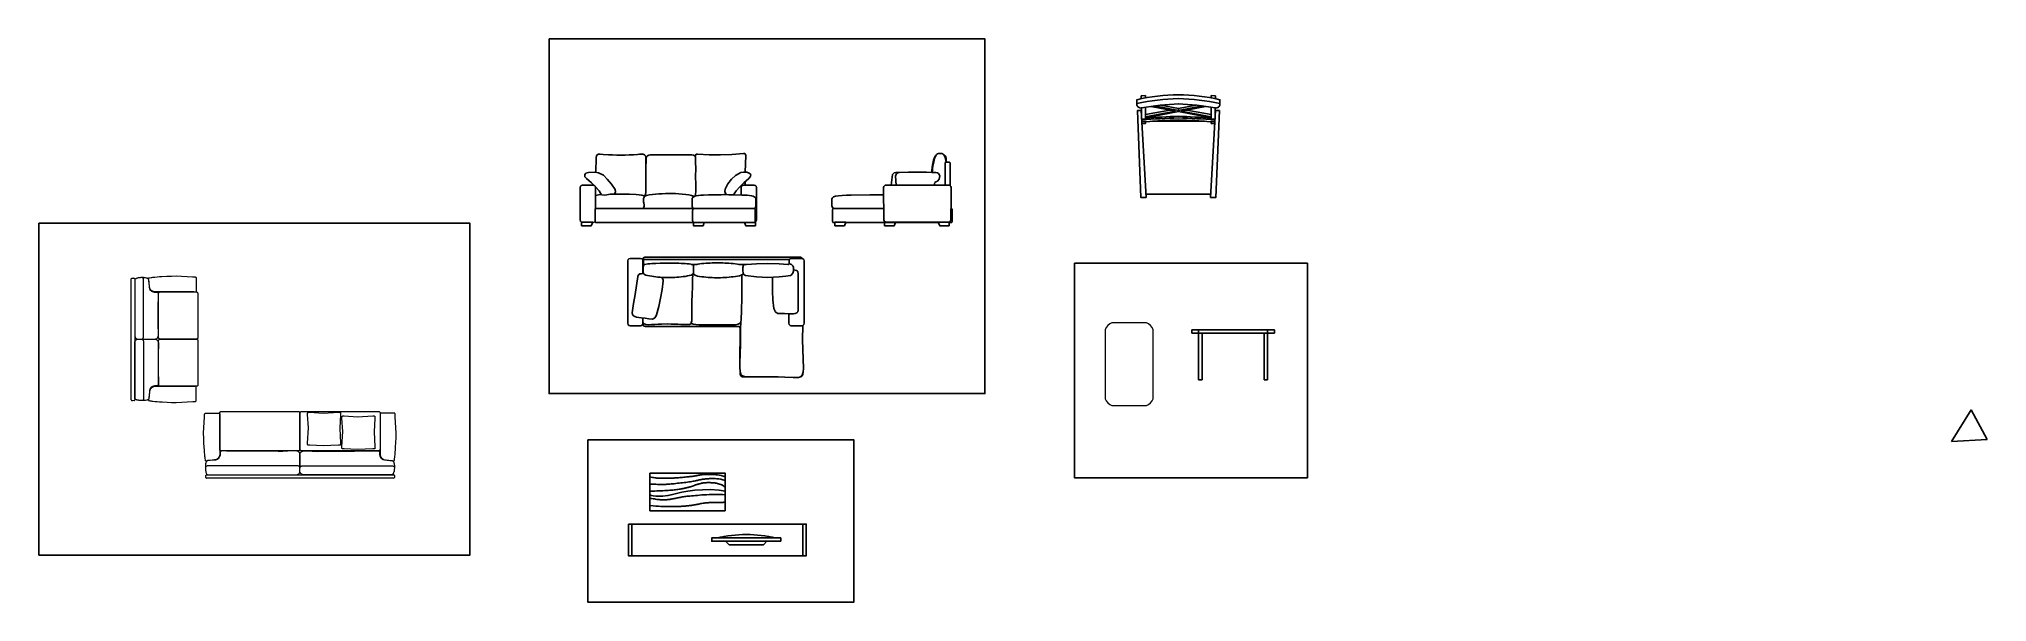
# Model space of a CAD drawing. Header units: millimetres. Extents: x -27510 to 747, y -1850 to 6310.
import ezdxf

# ---------------------------------------------------------------- set-up
doc = ezdxf.new("R2010")
doc.units = ezdxf.units.MM
doc.layers.add('_ARREDI', color=6, linetype='Continuous')
doc.layers.add('ARREDO', color=1, linetype='Continuous')
doc.layers.add('A-DOOR-FULL', color=4, linetype='Continuous', lineweight=25)
doc.layers.add('A-FURN', color=8, linetype='Continuous', lineweight=18)
doc.layers.add('ANG010029 Angely Ludres Meridienne Object by Polantis 2012-T1', color=7, linetype='Continuous', true_color=0xf0dfcc)
doc.layers.add('ANG010029 Angely Ludres Meridienne Object by Polantis 2012-T2', color=7, linetype='Continuous', true_color=0x3b2222)

# ---------------------------------------------------------------- blocks, each defined once
blk = doc.blocks.new('ag4k')
at = {"color": 0, "lineweight": 0}
for p, q in [((-200, 183), (-199, 190)), ((-200, 175), (-200, 183)), ((-187, 13), (-200, 175)), ((-200, -172), (-187, 13)), ((-199, 190), (-198, 194)), ((-198, 194), (-197, 196)), ((-197, 196), (-196, 197)), ((-196, 197), (-194, 198)), ((-194, 198), (-192, 199)), ((-192, 199), (-188, 200)), ((-188, 200), (-182, 201)), ((-182, 201), (-173, 201)), ((-173, 201), (-13, 190)), ((-13, 190), (174, 201)), ((174, 201), (183, 201)), ((183, 201), (189, 200)), ((189, 200), (194, 199)), ((200, 175), (190, 8)), ((190, 8), (200, -172)), ((194, 199), (196, 198)), ((196, 198), (197, 197)), ((197, 197), (198, 196)), ((198, 196), (199, 194)), ((199, 194), (200, 190)), ((200, 190), (200, 183)), ((200, 183), (200, 175)), ((-200, -181), (-200, -172)), ((-199, -187), (-200, -181)), ((-198, -191), (-199, -187)), ((-197, -193), (-198, -191)), ((-196, -195), (-197, -193)), ((-194, -196), (-196, -195)), ((-192, -197), (-194, -196)), ((-188, -198), (-192, -197)), ((-182, -198), (-188, -198)), ((-173, -198), (-182, -198)), ((-11, -203), (-173, -198)), ((174, -198), (-11, -203)), ((183, -198), (174, -198)), ((189, -198), (183, -198)), ((194, -197), (189, -198)), ((196, -196), (194, -197)), ((197, -195), (196, -196)), ((198, -193), (197, -195)), ((199, -191), (198, -193)), ((200, -187), (199, -191)), ((200, -172), (200, -181)), ((200, -181), (200, -187))]:
    blk.add_line(p, q, dxfattribs=at)
blk = doc.blocks.new('DIVANO A 3 POSTI')
at = {"color": 0, "lineweight": 0}
for p, q in [((1451.127, -35310.403), (1451.125, -35310.406)), ((1451.125, -35310.406), (1451.125, -35310.41)), ((1451.125, -35310.41), (1451.125, -35310.413)), ((1451.125, -35310.413), (1451.125, -35310.599)), ((1451.125, -35310.599), (1451.125, -35310.604)), ((1451.125, -35310.604), (1451.126, -35310.607)), ((1451.126, -35310.607), (1451.127, -35310.609)), ((1451.13, -35310.401), (1451.127, -35310.403)), ((1451.127, -35310.609), (1451.128, -35310.611)), ((1451.128, -35310.611), (1451.13, -35310.613)), ((1451.133, -35310.399), (1451.13, -35310.401)), ((1451.13, -35310.613), (1451.133, -35310.614)), ((1451.136, -35310.397), (1451.133, -35310.399)), ((1451.139, -35310.397), (1451.136, -35310.397)), ((1451.143, -35310.396), (1451.139, -35310.397)), ((1451.151, -35310.395), (1451.143, -35310.396)), ((1451.16, -35310.395), (1451.151, -35310.395)), ((1451.177, -35310.395), (1451.16, -35310.395)), ((1451.166, -35310.614), (1451.728, -35310.614)), ((1451.414, -35310.38), (1451.177, -35310.395)), ((1451.485, -35310.382), (1451.414, -35310.38)), ((1451.549, -35310.385), (1451.485, -35310.382)), ((1451.621, -35310.39), (1451.549, -35310.385)), ((1451.658, -35310.392), (1451.621, -35310.39)), ((1451.693, -35310.394), (1451.658, -35310.392)), ((1451.726, -35310.397), (1451.693, -35310.394)), ((1451.755, -35310.4), (1451.726, -35310.397)), ((1451.728, -35310.614), (1451.732, -35310.614)), ((1451.732, -35310.614), (1451.737, -35310.613)), ((1451.737, -35310.613), (1451.741, -35310.612)), ((1451.741, -35310.612), (1451.746, -35310.61)), ((1451.746, -35310.61), (1451.751, -35310.607)), ((1451.746, -35310.618), (1451.759, -35310.613)), ((1451.751, -35310.607), (1451.756, -35310.604)), ((1451.769, -35310.402), (1451.755, -35310.4)), ((1451.756, -35310.604), (1451.762, -35310.601)), ((1451.759, -35310.613), (1451.769, -35310.608)), ((1451.762, -35310.601), (1451.767, -35310.598)), ((1451.767, -35310.598), (1451.777, -35310.59)), ((1451.78, -35310.404), (1451.769, -35310.402)), ((1451.769, -35310.608), (1451.774, -35310.605)), ((1451.774, -35310.605), (1451.778, -35310.602)), ((1451.777, -35310.59), (1451.781, -35310.587)), ((1451.778, -35310.602), (1451.785, -35310.596)), ((1451.801, -35310.406), (1451.78, -35310.404)), ((1451.781, -35310.587), (1451.785, -35310.582)), ((1451.785, -35310.582), (1451.789, -35310.578)), ((1451.785, -35310.596), (1451.788, -35310.592)), ((1451.788, -35310.592), (1451.791, -35310.587)), ((1451.789, -35310.578), (1451.793, -35310.574)), ((1451.791, -35310.587), (1451.793, -35310.584)), ((1451.793, -35310.574), (1451.795, -35310.569)), ((1451.793, -35310.584), (1451.795, -35310.578)), ((1451.795, -35310.569), (1451.797, -35310.565)), ((1451.795, -35310.578), (1451.798, -35310.573)), ((1451.797, -35310.565), (1451.819, -35310.413)), ((1451.797, -35310.565), (1451.797, -35310.565)), ((1451.798, -35310.573), (1451.8, -35310.567)), ((1451.8, -35310.567), (1451.804, -35310.553)), ((1451.808, -35310.408), (1451.801, -35310.406)), ((1451.804, -35310.553), (1451.81, -35310.472)), ((1451.814, -35310.41), (1451.808, -35310.408)), ((1451.81, -35310.472), (1451.813, -35310.442)), ((1451.813, -35310.437), (1451.815, -35310.433)), ((1451.813, -35310.442), (1451.813, -35310.437)), ((1451.818, -35310.412), (1451.814, -35310.41)), ((1451.815, -35310.433), (1451.816, -35310.431)), ((1451.816, -35310.431), (1451.818, -35310.43)), ((1451.819, -35310.413), (1451.818, -35310.412)), ((1451.818, -35310.412), (1451.818, -35310.412)), ((1451.818, -35310.43), (1451.821, -35310.426)), ((1451.821, -35310.426), (1451.826, -35310.423)), ((1451.826, -35310.423), (1451.831, -35310.42)), ((1451.831, -35310.42), (1451.837, -35310.417)), ((1451.837, -35310.417), (1451.844, -35310.415)), ((1451.844, -35310.415), (1451.86, -35310.412)), ((1451.86, -35310.412), (1451.87, -35310.409)), ((1451.87, -35310.409), (1451.88, -35310.408)), ((1451.88, -35310.408), (1451.889, -35310.407)), ((1451.889, -35310.407), (1451.898, -35310.407)), ((1451.89, -35310.435), (1451.891, -35310.43)), ((1451.89, -35311.325), (1451.89, -35310.435)), ((1451.891, -35310.43), (1451.892, -35310.426)), ((1451.892, -35310.426), (1451.894, -35310.421)), ((1451.894, -35310.421), (1451.896, -35310.416)), ((1451.896, -35310.416), (1451.899, -35310.413)), ((1451.898, -35310.407), (1451.908, -35310.407)), ((1451.899, -35310.413), (1451.903, -35310.41)), ((1451.903, -35310.41), (1451.907, -35310.408)), ((1451.907, -35310.408), (1451.91, -35310.407)), ((1451.908, -35310.407), (1451.918, -35310.407)), ((1451.918, -35310.407), (1451.928, -35310.408)), ((1451.928, -35310.408), (1451.937, -35310.409)), ((1451.937, -35310.409), (1451.947, -35310.41)), ((1451.947, -35310.41), (1451.956, -35310.411)), ((1451.956, -35310.411), (1451.965, -35310.413)), ((1451.965, -35310.413), (1451.982, -35310.416)), ((1451.982, -35310.416), (1451.988, -35310.418)), ((1451.988, -35310.418), (1451.996, -35310.421)), ((1451.996, -35310.421), (1452.001, -35310.424)), ((1452.001, -35310.424), (1452.007, -35310.427)), ((1452.007, -35310.427), (1452.011, -35310.429)), ((1452.011, -35310.429), (1452.014, -35310.433)), ((1452.014, -35310.433), (1452.017, -35310.437)), ((1452.017, -35310.437), (1452.017, -35310.439)), ((1452.017, -35310.439), (1452.018, -35310.441)), ((1452.018, -35311.327), (1452.018, -35310.418)), ((1452.018, -35310.441), (1452.018, -35311.324)), ((1452.029, -35310.407), (1452.058, -35310.407)), ((1452.068, -35310.418), (1452.069, -35311.334)), ((1451.102, -35310.633), (1451.104, -35310.629)), ((1451.102, -35310.637), (1451.102, -35310.633)), ((1451.103, -35311.756), (1451.102, -35310.637)), ((1451.104, -35310.629), (1451.106, -35310.625)), ((1451.106, -35310.625), (1451.108, -35310.622)), ((1451.108, -35310.622), (1451.112, -35310.62)), ((1451.112, -35310.62), (1451.114, -35310.618)), ((1451.114, -35310.618), (1451.118, -35310.616)), ((1451.118, -35310.616), (1451.123, -35310.616)), ((1451.123, -35310.616), (1451.65, -35310.615)), ((1451.133, -35310.614), (1451.135, -35310.615)), ((1451.135, -35310.615), (1451.139, -35310.616)), ((1451.139, -35310.616), (1451.144, -35310.616)), ((1451.144, -35310.616), (1451.152, -35310.615)), ((1451.152, -35310.615), (1451.159, -35310.615)), ((1451.159, -35310.615), (1451.166, -35310.614)), ((1451.65, -35310.615), (1451.654, -35310.615)), ((1451.654, -35310.615), (1451.659, -35310.617)), ((1451.659, -35310.617), (1451.662, -35310.619)), ((1451.662, -35310.619), (1451.664, -35310.622)), ((1451.664, -35310.622), (1451.667, -35310.625)), ((1451.667, -35310.625), (1451.669, -35310.628)), ((1451.669, -35310.628), (1451.67, -35310.632)), ((1451.67, -35310.632), (1451.671, -35310.637)), ((1451.671, -35310.637), (1451.671, -35311.756)), ((1451.671, -35310.637), (1451.671, -35310.637)), ((1451.671, -35310.676), (1451.672, -35310.661)), ((1451.671, -35310.684), (1451.671, -35310.676)), ((1451.671, -35310.692), (1451.671, -35310.684)), ((1451.671, -35310.949), (1451.671, -35310.692)), ((1451.672, -35310.646), (1451.673, -35310.64)), ((1451.672, -35310.661), (1451.672, -35310.646)), ((1451.673, -35310.64), (1451.674, -35310.635)), ((1451.674, -35310.635), (1451.675, -35310.633)), ((1451.675, -35310.633), (1451.676, -35310.631)), ((1451.676, -35310.631), (1451.677, -35310.629)), ((1451.677, -35310.629), (1451.678, -35310.628)), ((1451.678, -35310.628), (1451.68, -35310.627)), ((1451.68, -35310.627), (1451.682, -35310.626)), ((1451.682, -35310.626), (1451.686, -35310.625)), ((1451.686, -35310.625), (1451.69, -35310.624)), ((1451.69, -35310.624), (1451.696, -35310.624)), ((1451.696, -35310.624), (1451.707, -35310.623)), ((1451.707, -35310.623), (1451.719, -35310.623)), ((1451.719, -35310.623), (1451.726, -35310.623)), ((1451.726, -35310.623), (1451.732, -35310.622)), ((1451.732, -35310.622), (1451.74, -35310.62)), ((1451.74, -35310.62), (1451.746, -35310.618)), ((1451.672, -35310.956), (1451.671, -35310.949)), ((1451.674, -35310.969), (1451.672, -35310.956)), ((1451.675, -35310.985), (1451.674, -35310.969)), ((1451.677, -35311.027), (1451.675, -35310.985)), ((1451.678, -35311.279), (1451.677, -35311.027)), ((1451.678, -35311.304), (1451.678, -35311.279)), ((1451.678, -35311.359), (1451.678, -35311.304)), ((1451.679, -35311.462), (1451.678, -35311.359)), ((1451.89, -35311.739), (1451.89, -35311.325)), ((1452.018, -35311.324), (1452.019, -35311.731)), ((1452.019, -35311.769), (1452.018, -35311.327)), ((1452.069, -35311.334), (1452.069, -35311.773)), ((1451.671, -35311.678), (1451.672, -35311.658)), ((1451.671, -35311.697), (1451.671, -35311.678)), ((1451.672, -35311.707), (1451.671, -35311.697)), ((1451.672, -35311.658), (1451.676, -35311.601)), ((1451.673, -35311.718), (1451.672, -35311.707)), ((1451.674, -35311.727), (1451.673, -35311.718)), ((1451.676, -35311.736), (1451.674, -35311.727)), ((1451.676, -35311.601), (1451.679, -35311.558)), ((1451.679, -35311.745), (1451.676, -35311.736)), ((1451.68, -35311.53), (1451.679, -35311.462)), ((1451.679, -35311.558), (1451.68, -35311.53)), ((1451.89, -35311.744), (1451.89, -35311.739)), ((1452.016, -35311.742), (1452.014, -35311.746)), ((1452.017, -35311.738), (1452.016, -35311.742)), ((1452.018, -35311.735), (1452.017, -35311.738)), ((1452.019, -35311.731), (1452.018, -35311.735)), ((1451.103, -35311.761), (1451.103, -35311.756)), ((1451.105, -35311.764), (1451.103, -35311.761)), ((1451.103, -35311.794), (1451.105, -35311.79)), ((1451.103, -35311.799), (1451.103, -35311.794)), ((1451.103, -35312.92), (1451.103, -35311.799)), ((1451.107, -35311.768), (1451.105, -35311.764)), ((1451.105, -35311.79), (1451.107, -35311.787)), ((1451.108, -35311.771), (1451.107, -35311.768)), ((1451.107, -35311.787), (1451.108, -35311.784)), ((1451.112, -35311.774), (1451.108, -35311.771)), ((1451.108, -35311.784), (1451.112, -35311.781)), ((1451.115, -35311.776), (1451.112, -35311.774)), ((1451.112, -35311.781), (1451.115, -35311.779)), ((1451.119, -35311.777), (1451.115, -35311.776)), ((1451.115, -35311.779), (1451.119, -35311.777)), ((1451.123, -35311.777), (1451.119, -35311.777)), ((1451.119, -35311.777), (1451.123, -35311.777)), ((1451.651, -35311.777), (1451.123, -35311.777)), ((1451.123, -35311.777), (1451.651, -35311.777)), ((1451.655, -35311.777), (1451.651, -35311.777)), ((1451.651, -35311.777), (1451.655, -35311.777)), ((1451.659, -35311.775), (1451.655, -35311.777)), ((1451.655, -35311.777), (1451.659, -35311.779)), ((1451.662, -35311.773), (1451.659, -35311.775)), ((1451.659, -35311.779), (1451.662, -35311.781)), ((1451.665, -35311.771), (1451.662, -35311.773)), ((1451.662, -35311.781), (1451.665, -35311.784)), ((1451.668, -35311.768), (1451.665, -35311.771)), ((1451.665, -35311.784), (1451.668, -35311.786)), ((1451.669, -35311.764), (1451.668, -35311.768)), ((1451.668, -35311.786), (1451.669, -35311.79)), ((1451.67, -35311.76), (1451.669, -35311.764)), ((1451.669, -35311.79), (1451.67, -35311.794)), ((1451.671, -35311.756), (1451.67, -35311.76)), ((1451.67, -35311.794), (1451.671, -35311.798)), ((1451.671, -35311.798), (1451.672, -35312.92)), ((1451.671, -35311.798), (1451.671, -35311.798)), ((1451.672, -35311.847), (1451.671, -35311.857)), ((1451.671, -35311.857), (1451.671, -35311.877)), ((1451.671, -35311.877), (1451.672, -35311.896)), ((1451.673, -35311.837), (1451.672, -35311.847)), ((1451.672, -35311.896), (1451.676, -35311.953)), ((1451.674, -35311.828), (1451.673, -35311.837)), ((1451.676, -35311.819), (1451.674, -35311.828)), ((1451.679, -35311.81), (1451.676, -35311.819)), ((1451.676, -35311.953), (1451.679, -35311.996)), ((1451.681, -35311.748), (1451.679, -35311.745)), ((1451.681, -35311.806), (1451.679, -35311.81)), ((1451.679, -35311.996), (1451.68, -35312.025)), ((1451.68, -35312.025), (1451.68, -35312.092)), ((1451.682, -35311.752), (1451.681, -35311.748)), ((1451.683, -35311.802), (1451.681, -35311.806)), ((1451.687, -35311.759), (1451.682, -35311.752)), ((1451.687, -35311.795), (1451.683, -35311.802)), ((1451.69, -35311.762), (1451.687, -35311.759)), ((1451.69, -35311.792), (1451.687, -35311.795)), ((1451.693, -35311.765), (1451.69, -35311.762)), ((1451.693, -35311.789), (1451.69, -35311.792)), ((1451.695, -35311.768), (1451.693, -35311.765)), ((1451.696, -35311.786), (1451.693, -35311.789)), ((1451.699, -35311.771), (1451.695, -35311.768)), ((1451.699, -35311.784), (1451.696, -35311.786)), ((1451.703, -35311.772), (1451.699, -35311.771)), ((1451.703, -35311.782), (1451.699, -35311.784)), ((1451.707, -35311.774), (1451.703, -35311.772)), ((1451.707, -35311.781), (1451.703, -35311.782)), ((1451.711, -35311.775), (1451.707, -35311.774)), ((1451.711, -35311.779), (1451.707, -35311.781)), ((1451.716, -35311.776), (1451.711, -35311.775)), ((1451.716, -35311.778), (1451.711, -35311.779)), ((1451.721, -35311.777), (1451.716, -35311.776)), ((1451.721, -35311.778), (1451.716, -35311.778)), ((1451.726, -35311.777), (1451.721, -35311.778)), ((1451.726, -35311.777), (1451.721, -35311.777)), ((1451.742, -35311.776), (1451.726, -35311.777)), ((1451.742, -35311.778), (1451.726, -35311.777)), ((1451.726, -35311.777), (1451.726, -35311.777)), ((1451.726, -35311.777), (1451.726, -35311.777)), ((1451.773, -35311.776), (1451.742, -35311.776)), ((1451.773, -35311.778), (1451.742, -35311.778)), ((1451.857, -35311.776), (1451.773, -35311.776)), ((1451.857, -35311.778), (1451.773, -35311.778)), ((1451.968, -35311.777), (1451.857, -35311.776)), ((1451.968, -35311.777), (1451.857, -35311.778)), ((1451.891, -35311.75), (1451.89, -35311.744)), ((1451.891, -35311.804), (1451.89, -35311.815)), ((1451.89, -35311.815), (1451.891, -35312.227)), ((1451.893, -35311.756), (1451.891, -35311.75)), ((1451.895, -35311.792), (1451.891, -35311.804)), ((1451.894, -35311.759), (1451.893, -35311.756)), ((1451.895, -35311.762), (1451.894, -35311.759)), ((1451.897, -35311.766), (1451.895, -35311.762)), ((1451.899, -35311.786), (1451.895, -35311.792)), ((1451.899, -35311.769), (1451.897, -35311.766)), ((1451.902, -35311.77), (1451.899, -35311.769)), ((1451.904, -35311.782), (1451.899, -35311.786)), ((1451.904, -35311.772), (1451.902, -35311.77)), ((1451.908, -35311.774), (1451.904, -35311.772)), ((1451.912, -35311.778), (1451.904, -35311.782)), ((1451.91, -35311.775), (1451.908, -35311.774)), ((1451.912, -35311.776), (1451.91, -35311.775)), ((1451.916, -35311.777), (1451.912, -35311.776)), ((1451.922, -35311.777), (1451.912, -35311.778)), ((1451.922, -35311.777), (1451.916, -35311.777)), ((1451.974, -35311.777), (1451.968, -35311.777)), ((1451.974, -35311.777), (1451.968, -35311.777)), ((1451.979, -35311.778), (1451.974, -35311.777)), ((1451.979, -35311.777), (1451.974, -35311.777)), ((1451.983, -35311.776), (1451.979, -35311.777)), ((1451.983, -35311.779), (1451.979, -35311.778)), ((1451.988, -35311.774), (1451.983, -35311.776)), ((1451.988, -35311.781), (1451.983, -35311.779)), ((1451.992, -35311.771), (1451.988, -35311.774)), ((1451.992, -35311.782), (1451.988, -35311.781)), ((1451.996, -35311.768), (1451.992, -35311.771)), ((1451.996, -35311.785), (1451.992, -35311.782)), ((1452, -35311.765), (1451.996, -35311.768)), ((1452, -35311.789), (1451.996, -35311.785)), ((1452.003, -35311.762), (1452, -35311.765)), ((1452.003, -35311.793), (1452, -35311.789)), ((1452.007, -35311.758), (1452.003, -35311.762)), ((1452.007, -35311.796), (1452.003, -35311.793)), ((1452.009, -35311.754), (1452.007, -35311.758)), ((1452.009, -35311.8), (1452.007, -35311.796)), ((1452.012, -35311.75), (1452.009, -35311.754)), ((1452.012, -35311.804), (1452.009, -35311.8)), ((1452.014, -35311.746), (1452.012, -35311.75)), ((1452.014, -35311.808), (1452.012, -35311.804)), ((1452.016, -35311.812), (1452.014, -35311.808)), ((1452.017, -35311.816), (1452.016, -35311.812)), ((1452.018, -35311.82), (1452.017, -35311.816)), ((1452.019, -35311.822), (1452.018, -35311.82)), ((1452.019, -35312.212), (1452.019, -35311.769)), ((1452.019, -35312.229), (1452.019, -35311.822)), ((1452.069, -35311.773), (1452.069, -35312.212)), ((1451.677, -35312.3), (1451.675, -35312.821)), ((1451.678, -35312.276), (1451.677, -35312.3)), ((1451.679, -35312.196), (1451.678, -35312.25)), ((1451.678, -35312.25), (1451.678, -35312.276)), ((1451.68, -35312.092), (1451.679, -35312.196)), ((1451.891, -35312.227), (1451.891, -35313.121)), ((1452.019, -35313.131), (1452.019, -35312.212)), ((1452.019, -35313.116), (1452.019, -35312.229)), ((1452.069, -35312.212), (1452.069, -35313.131)), ((1451.673, -35312.85), (1451.672, -35312.857)), ((1451.672, -35312.857), (1451.672, -35312.865)), ((1451.672, -35312.865), (1451.672, -35312.873)), ((1451.672, -35312.873), (1451.672, -35312.881)), ((1451.675, -35312.838), (1451.673, -35312.85)), ((1451.675, -35312.821), (1451.675, -35312.838)), ((1451.103, -35312.925), (1451.103, -35312.92)), ((1451.105, -35312.928), (1451.103, -35312.925)), ((1451.107, -35312.932), (1451.105, -35312.928)), ((1451.109, -35312.935), (1451.107, -35312.932)), ((1451.113, -35312.938), (1451.109, -35312.935)), ((1451.115, -35312.94), (1451.113, -35312.938)), ((1451.119, -35312.941), (1451.115, -35312.94)), ((1451.124, -35312.941), (1451.119, -35312.941)), ((1451.651, -35312.941), (1451.124, -35312.941)), ((1451.126, -35312.953), (1451.127, -35312.949)), ((1451.126, -35312.956), (1451.126, -35312.953)), ((1451.126, -35313.142), (1451.126, -35312.956)), ((1451.126, -35313.146), (1451.126, -35313.142)), ((1451.127, -35313.149), (1451.126, -35313.146)), ((1451.127, -35312.946), (1451.129, -35312.944)), ((1451.127, -35312.949), (1451.127, -35312.946)), ((1451.129, -35313.152), (1451.127, -35313.149)), ((1451.129, -35312.944), (1451.131, -35312.942)), ((1451.131, -35313.155), (1451.129, -35313.152)), ((1451.131, -35312.942), (1451.134, -35312.941)), ((1451.134, -35313.157), (1451.131, -35313.155)), ((1451.134, -35312.941), (1451.136, -35312.94)), ((1451.136, -35312.94), (1451.14, -35312.94)), ((1451.14, -35312.94), (1451.145, -35312.94)), ((1451.145, -35312.94), (1451.153, -35312.94)), ((1451.153, -35312.94), (1451.16, -35312.941)), ((1451.16, -35312.941), (1451.167, -35312.941)), ((1451.167, -35312.941), (1451.729, -35312.941)), ((1451.655, -35312.941), (1451.651, -35312.941)), ((1451.66, -35312.939), (1451.655, -35312.941)), ((1451.663, -35312.937), (1451.66, -35312.939)), ((1451.665, -35312.935), (1451.663, -35312.937)), ((1451.668, -35312.932), (1451.665, -35312.935)), ((1451.67, -35312.928), (1451.668, -35312.932)), ((1451.671, -35312.924), (1451.67, -35312.928)), ((1451.672, -35312.92), (1451.671, -35312.924)), ((1451.672, -35312.881), (1451.673, -35312.896)), ((1451.673, -35312.896), (1451.673, -35312.91)), ((1451.673, -35312.91), (1451.674, -35312.917)), ((1451.674, -35312.917), (1451.675, -35312.922)), ((1451.675, -35312.922), (1451.676, -35312.924)), ((1451.676, -35312.924), (1451.676, -35312.925)), ((1451.676, -35312.925), (1451.678, -35312.927)), ((1451.678, -35312.927), (1451.679, -35312.929)), ((1451.679, -35312.929), (1451.681, -35312.93)), ((1451.681, -35312.93), (1451.683, -35312.931)), ((1451.683, -35312.931), (1451.687, -35312.932)), ((1451.687, -35312.932), (1451.691, -35312.933)), ((1451.691, -35312.933), (1451.697, -35312.934)), ((1451.697, -35312.934), (1451.708, -35312.934)), ((1451.708, -35312.934), (1451.72, -35312.934)), ((1451.72, -35312.934), (1451.727, -35312.934)), ((1451.727, -35312.934), (1451.733, -35312.935)), ((1451.756, -35313.155), (1451.727, -35313.157)), ((1451.729, -35312.941), (1451.733, -35312.941)), ((1451.733, -35312.935), (1451.741, -35312.936)), ((1451.733, -35312.941), (1451.738, -35312.942)), ((1451.738, -35312.942), (1451.742, -35312.944)), ((1451.741, -35312.936), (1451.747, -35312.939)), ((1451.742, -35312.944), (1451.747, -35312.946)), ((1451.747, -35312.939), (1451.76, -35312.944)), ((1451.747, -35312.946), (1451.752, -35312.947)), ((1451.752, -35312.947), (1451.757, -35312.95)), ((1451.77, -35313.153), (1451.756, -35313.155)), ((1451.757, -35312.95), (1451.763, -35312.953)), ((1451.76, -35312.944), (1451.77, -35312.949)), ((1451.763, -35312.953), (1451.767, -35312.957)), ((1451.767, -35312.957), (1451.778, -35312.964)), ((1451.77, -35312.949), (1451.775, -35312.952)), ((1451.782, -35313.152), (1451.77, -35313.153)), ((1451.775, -35312.952), (1451.779, -35312.955)), ((1451.778, -35312.964), (1451.782, -35312.968)), ((1451.779, -35312.955), (1451.786, -35312.961)), ((1451.782, -35312.968), (1451.786, -35312.973)), ((1451.802, -35313.148), (1451.782, -35313.152)), ((1451.786, -35312.961), (1451.789, -35312.964)), ((1451.786, -35312.973), (1451.79, -35312.977)), ((1451.789, -35312.964), (1451.792, -35312.969)), ((1451.79, -35312.977), (1451.794, -35312.981)), ((1451.792, -35312.969), (1451.794, -35312.973)), ((1451.794, -35312.973), (1451.796, -35312.978)), ((1451.794, -35312.981), (1451.796, -35312.986)), ((1451.796, -35312.978), (1451.799, -35312.984)), ((1451.796, -35312.986), (1451.798, -35312.99)), ((1451.798, -35312.99), (1451.821, -35313.142)), ((1451.798, -35312.99), (1451.798, -35312.99)), ((1451.799, -35312.984), (1451.801, -35312.989)), ((1451.801, -35312.989), (1451.805, -35313.004)), ((1451.809, -35313.147), (1451.802, -35313.148)), ((1451.805, -35313.004), (1451.811, -35313.084)), ((1451.815, -35313.145), (1451.809, -35313.147)), ((1451.811, -35313.084), (1451.814, -35313.116)), ((1451.814, -35313.116), (1451.814, -35313.119)), ((1451.814, -35313.119), (1451.816, -35313.124)), ((1451.819, -35313.143), (1451.815, -35313.145)), ((1451.816, -35313.124), (1451.817, -35313.126)), ((1451.817, -35313.126), (1451.819, -35313.128)), ((1451.819, -35313.128), (1451.822, -35313.13)), ((1451.82, -35313.143), (1451.819, -35313.143)), ((1451.821, -35313.142), (1451.82, -35313.143)), ((1451.822, -35313.13), (1451.827, -35313.134)), ((1451.827, -35313.134), (1451.833, -35313.137)), ((1451.833, -35313.137), (1451.838, -35313.139)), ((1451.838, -35313.139), (1451.846, -35313.142)), ((1451.846, -35313.142), (1451.861, -35313.145)), ((1451.861, -35313.145), (1451.872, -35313.147)), ((1451.872, -35313.147), (1451.881, -35313.148)), ((1451.881, -35313.148), (1451.89, -35313.149)), ((1451.89, -35313.149), (1451.899, -35313.149)), ((1451.891, -35313.121), (1451.893, -35313.13)), ((1451.893, -35313.13), (1451.898, -35313.14)), ((1451.898, -35313.14), (1451.9, -35313.143)), ((1451.899, -35313.149), (1451.91, -35313.149)), ((1451.9, -35313.143), (1451.904, -35313.146)), ((1451.904, -35313.146), (1451.908, -35313.148)), ((1451.908, -35313.148), (1451.911, -35313.149)), ((1451.91, -35313.149), (1451.919, -35313.149)), ((1451.919, -35313.149), (1451.929, -35313.149)), ((1451.929, -35313.149), (1451.938, -35313.148)), ((1451.938, -35313.148), (1451.949, -35313.147)), ((1451.949, -35313.147), (1451.957, -35313.145)), ((1451.957, -35313.145), (1451.966, -35313.144)), ((1451.966, -35313.144), (1451.983, -35313.141)), ((1451.983, -35313.141), (1451.99, -35313.138)), ((1451.99, -35313.138), (1451.997, -35313.136)), ((1451.997, -35313.136), (1452.003, -35313.133)), ((1452.003, -35313.133), (1452.008, -35313.13)), ((1452.008, -35313.13), (1452.012, -35313.127)), ((1452.012, -35313.127), (1452.016, -35313.124)), ((1452.016, -35313.124), (1452.018, -35313.12)), ((1452.018, -35313.118), (1452.019, -35313.116)), ((1452.018, -35313.12), (1452.018, -35313.118)), ((1452.059, -35313.141), (1452.03, -35313.141)), ((1451.137, -35313.158), (1451.134, -35313.157)), ((1451.141, -35313.16), (1451.137, -35313.158)), ((1451.144, -35313.16), (1451.141, -35313.16)), ((1451.153, -35313.161), (1451.144, -35313.16)), ((1451.161, -35313.161), (1451.153, -35313.161)), ((1451.178, -35313.161), (1451.161, -35313.161)), ((1451.416, -35313.175), (1451.178, -35313.161)), ((1451.486, -35313.172), (1451.416, -35313.175)), ((1451.55, -35313.17), (1451.486, -35313.172)), ((1451.623, -35313.166), (1451.55, -35313.17)), ((1451.659, -35313.163), (1451.623, -35313.166)), ((1451.694, -35313.16), (1451.659, -35313.163)), ((1451.727, -35313.157), (1451.694, -35313.16))]:
    blk.add_line(p, q, dxfattribs=at)
for centre, major_axis, start_param, end_param in [((1452.029, -35310.418), (-0.00742, 0.00742), -0.784724, 0.786073), ((1452.058, -35310.418), (0.00742, 0.00742), 5.498462, 7.069258), ((1452.03, -35313.131), (-0.00742, 0.00742), 0.786073, 2.356869), ((1452.059, -35313.131), (-0.00742, 0.00742), 2.356869, 3.927665)]:
    blk.add_ellipse(centre, major_axis=major_axis, ratio=1, start_param=start_param, end_param=end_param, dxfattribs=at)
blk = doc.blocks.new('ag18_t')
at = {"color": 0, "lineweight": 0}
for p, q in [((-849, 611), (-849, 639)), ((-839, 649), (-422, 649)), ((-428, 601), (-839, 601)), ((-7, 601), (-428, 601)), ((-422, 649), (-4, 649)), ((414, 601), (-7, 601)), ((-4, 649), (415, 649)), ((832, 601), (414, 601)), ((415, 649), (832, 649)), ((842, 639), (842, 611)), ((-848, 495), (-849, 499)), ((-847, 492), (-848, 495)), ((-844, 488), (-847, 492)), ((-840, 486), (-844, 488)), ((-836, 483), (-840, 486)), ((-832, 481), (-836, 483)), ((-827, 480), (-832, 481)), ((-823, 479), (-827, 480)), ((-430, 479), (-823, 479)), ((-36, 479), (-430, 479)), ((-31, 479), (-36, 479)), ((-26, 480), (-31, 479)), ((-19, 482), (-26, 480)), ((-17, 483), (-19, 482)), ((-14, 484), (-17, 483)), ((-11, 486), (-14, 484)), ((-8, 487), (-11, 486)), ((-6, 490), (-8, 487)), ((-4, 493), (-6, 490)), ((-3, 496), (-4, 493)), ((-2, 498), (-3, 496)), ((-1, 500), (-2, 498)), ((0, 504), (-1, 500)), ((0, 509), (1, 500)), ((0, 509), (0, 504)), ((1, 500), (4, 493)), ((4, 493), (9, 487)), ((9, 487), (14, 484)), ((14, 484), (26, 480)), ((26, 480), (36, 479)), ((36, 479), (429, 479)), ((429, 479), (823, 479)), ((823, 479), (832, 481)), ((832, 481), (840, 486)), ((840, 486), (844, 488)), ((844, 488), (847, 492)), ((847, 492), (848, 495)), ((848, 495), (849, 499))]:
    blk.add_line(p, q, dxfattribs=at)
for points in [[(0, 323), (0, 318), (-1, 313), (-2, 309), (-3, 304), (-4, 301), (-6, 297), (-9, 294), (-12, 291), (-14, 288), (-17, 286), (-24, 281), (-27, 280), (-31, 278), (-39, 275), (-48, 273), (-57, 272), (-66, 272), (-76, 271), (-95, 271), (-113, 272), (-167, 275), (-209, 278), (-235, 279), (-300, 279), (-398, 278), (-450, 277), (-474, 277), (-497, 276), (-537, 274), (-552, 273), (-564, 272), (-572, 271), (-579, 271), (-586, 271), (-594, 271), (-608, 272), (-622, 272), (-628, 272), (-633, 273), (-634, 274), (-636, 275), (-638, 277), (-639, 278), (-641, 280), (-641, 281), (-642, 285), (-643, 289), (-643, 295), (-644, 305), (-644, 317), (-644, 323), (-645, 329), (-647, 336), (-649, 342), (-654, 355), (-658, 365), (-661, 369), (-664, 372), (-670, 380), (-673, 382), (-678, 385), (-681, 388), (-687, 389), (-692, 392), (-697, 394), (-710, 397), (-787, 403), (-817, 406), (-821, 406), (-825, 408), (-826, 409), (-828, 411), (-832, 414), (-834, 418), (-837, 424), (-840, 429), (-842, 436), (-845, 451), (-848, 461), (-848, 470), (-849, 479), (-849, 487), (-849, 497), (-849, 506), (-848, 516), (-848, 525), (-847, 534), (-846, 542), (-844, 551), (-840, 567), (-839, 573), (-836, 580), (-833, 586), (-831, 591), (-828, 594), (-825, 598), (-821, 601), (-819, 601), (-817, 601), (-431, 601), (-43, 601), (-40, 601), (-37, 600), (-33, 599), (-29, 597), (-26, 595), (-22, 593), (-18, 590), (-14, 586), (-12, 584), (-8, 580), (-5, 576), (-3, 572), (-1, 568), (0, 563), (0, 559), (0, 554), (-1, 448), (-1, 367), (-1, 338), (0, 323), (0, 323)], [(0, 323), (1, 318), (1, 313), (2, 309), (4, 304), (4, 301), (7, 297), (9, 294), (12, 291), (14, 288), (17, 286), (24, 281), (27, 280), (31, 278), (40, 275), (49, 273), (58, 272), (66, 272), (76, 271), (96, 271), (113, 272), (167, 275), (209, 278), (236, 279), (300, 279), (399, 278), (450, 277), (475, 277), (498, 276), (537, 274), (553, 273), (564, 272), (572, 271), (579, 271), (587, 271), (594, 271), (608, 272), (622, 272), (628, 272), (633, 273), (635, 274), (636, 275), (638, 277), (640, 278), (641, 280), (641, 281), (642, 285), (643, 289), (644, 295), (644, 305), (644, 317), (645, 323), (646, 329), (647, 336), (649, 342), (654, 355), (659, 365), (662, 369), (664, 372), (671, 380), (673, 382), (678, 385), (682, 388), (687, 389), (692, 392), (697, 394), (711, 397), (787, 403), (817, 406), (821, 406), (825, 408), (827, 409), (829, 411), (832, 414), (835, 418), (838, 424), (840, 429), (842, 436), (846, 451), (848, 461), (848, 470), (849, 479), (849, 487), (849, 497), (849, 506), (849, 516), (848, 525), (848, 534), (846, 542), (845, 551), (841, 567), (839, 573), (837, 580), (834, 586), (832, 591), (828, 594), (825, 598), (822, 601), (820, 601), (818, 601), (431, 601), (43, 601), (41, 601), (37, 600), (34, 599), (30, 597), (26, 595), (22, 593), (19, 590), (15, 586), (12, 584), (8, 580), (5, 576), (4, 572), (2, 568), (1, 563), (0, 559), (0, 554), (1, 448), (1, 367), (1, 338), (0, 323), (0, 323)], [(-699, 391), (-844, 412), (-845, 411), (-845, 411), (-847, 407), (-848, 402), (-850, 395), (-853, 375), (-855, 365), (-856, 351), (-859, 323), (-862, 292), (-864, 258), (-866, 224), (-871, 155), (-873, 94), (-876, 27), (-862, -200), (-862, -216), (-862, -224), (-861, -232), (-860, -235), (-859, -239), (-857, -242), (-856, -244), (-854, -247), (-851, -249), (-848, -249), (-844, -249), (-667, -249), (-663, -249), (-660, -249), (-657, -248), (-656, -246), (-654, -244), (-653, -242), (-652, -240), (-651, -236), (-651, -231), (-652, -224), (-652, -217), (-653, -210), (-653, 326), (-653, 329), (-654, 334), (-655, 338), (-656, 342), (-659, 347), (-662, 352), (-664, 357), (-668, 362), (-675, 372), (-679, 376), (-683, 380), (-687, 383), (-691, 387), (-695, 389), (-699, 391), (-699, 391)], [(-631, 271), (-20, 271), (-16, 270), (-12, 269), (-9, 267), (-6, 265), (-4, 262), (-2, 259), (0, 255), (0, 251), (0, -251), (0, -256), (-2, -259), (-4, -262), (-6, -265), (-9, -267), (-12, -269), (-16, -271), (-20, -271), (-631, -271), (-635, -271), (-639, -269), (-642, -267), (-645, -265), (-648, -262), (-649, -259), (-651, -256), (-651, -251), (-651, 251), (-651, 255), (-649, 259), (-648, 262), (-645, 265), (-642, 267), (-639, 269), (-635, 270), (-631, 271), (-631, 271)], [(20, 271), (631, 271), (635, 270), (639, 269), (642, 267), (645, 265), (648, 262), (649, 259), (651, 255), (651, 251), (651, -251), (651, -256), (649, -259), (648, -262), (645, -265), (642, -267), (639, -269), (635, -271), (631, -271), (20, -271), (16, -271), (12, -269), (9, -267), (6, -265), (4, -262), (2, -259), (0, -256), (0, -251), (0, 251), (0, 255), (2, 259), (4, 262), (6, 265), (9, 267), (12, 269), (16, 270), (20, 271), (20, 271)], [(698, 391), (842, 412), (843, 411), (844, 411), (846, 407), (848, 402), (848, 395), (852, 375), (853, 365), (855, 351), (857, 323), (860, 292), (863, 258), (865, 224), (869, 155), (871, 94), (874, 27), (860, -200), (860, -216), (860, -224), (859, -232), (859, -235), (857, -239), (856, -242), (855, -244), (852, -247), (849, -249), (846, -249), (842, -249), (665, -249), (662, -249), (658, -249), (656, -248), (654, -246), (652, -244), (651, -242), (650, -240), (650, -236), (649, -231), (650, -224), (651, -217), (651, -210), (651, 326), (651, 329), (652, 334), (654, 338), (656, 342), (657, 347), (660, 352), (663, 357), (666, 362), (673, 372), (677, 376), (681, 380), (686, 383), (689, 387), (694, 389), (698, 391), (698, 391)]]:
    blk.add_lwpolyline(points, dxfattribs=at)
for centre, start, end in [((-839, 639), 90, 180), ((-839, 611), 180, 270), ((832, 639), 0, 90), ((832, 611), 270, 360)]:
    blk.add_arc(centre, 10, start, end, dxfattribs=at)
blk = doc.blocks.new('as')
at = {"color": 7}
for p, q in [((7025.8, -66.3), (7025.8, -68.9)), ((7028.4, -64.1), (7030.9, -63.9)), ((7028.4, -64.1), (7028.4, -65.8)), ((7030.9, -63.9), (7030.9, -65.3)), ((7071.4, -64.1), (7068.9, -63.9)), ((7068.9, -63.9), (7068.9, -65.3)), ((7071.4, -64.1), (7071.4, -65.8)), ((7074, -66.3), (7074, -68.9)), ((7028.5, -71.1), (7028.5, -75.3)), ((7030.9, -77.6), (7028.7, -77.6)), ((7028.7, -79), (7030.9, -79)), ((7028.8, -80.2), (7028.7, -79)), ((7030.9, -70.7), (7030.9, -77.6)), ((7030.9, -74.9), (7045, -72.3)), ((7048.2, -72.9), (7030.9, -76.2)), ((7030.9, -76.9), (7049.9, -73.2)), ((7030.9, -79.1), (7030.9, -80.2)), ((7048.2, -72.9), (7034.2, -70.2)), ((7034.9, -78.8), (7049.9, -78.8)), ((7036.1, -69.9), (7049.9, -72.6)), ((7049.9, -71.4), (7039.8, -69.5)), ((7049.9, -71.4), (7060, -69.5)), ((7063.8, -69.9), (7049.9, -72.6)), ((7049.9, -71.4), (7049.9, -72.6)), ((7068.9, -76.9), (7049.9, -73.2)), ((7065, -78.8), (7049.9, -78.8)), ((7051.6, -72.9), (7065.6, -70.2)), ((7051.6, -72.9), (7068.9, -76.2)), ((7068.9, -74.9), (7054.8, -72.3)), ((7068.9, -70.7), (7068.9, -77.6)), ((7068.9, -77.6), (7071.1, -77.6)), ((7071.1, -79), (7068.9, -79)), ((7068.9, -79.1), (7068.9, -80.2)), ((7071, -80.2), (7071.1, -79)), ((7071.3, -71.1), (7071.3, -75.3)), ((7030.9, -80.2), (7028.8, -80.2)), ((7068.9, -80.2), (7071, -80.2)), ((7031.1, -121), (7049.9, -121)), ((7068.7, -121), (7049.9, -121))]:
    blk.add_line(p, q, dxfattribs=at)
for points in [[(7025.8, -68.9), (7025.8, -66.3, -0.053527), (7049.9, -63.4, -0.082687)], [(7025.8, -68.6, -0.047661), (7049.9, -65.7)], [(7074, -68.9), (7074, -66.3, 0.053527), (7049.9, -63.4, 0.082687)], [(7074, -68.6, 0.047661), (7049.9, -65.7)], [(7025.8, -68.9, 0.44803), (7028.5, -71.1, -0.031749), (7050.1, -68.7, 0.035025)], [(7074, -68.9, -0.44803), (7071.3, -71.1, 0.031749), (7049.8, -68.7, -0.035025)]]:
    blk.add_lwpolyline(points, format="xyb", dxfattribs=at)
for points in [[(7031.2, -123.1), (7028.4, -72.6), (7026.1, -72.6), (7028.2, -123.1), (7031.2, -123.1)], [(7068.6, -123.1), (7071.4, -72.6), (7073.7, -72.6), (7071.6, -123.1), (7068.6, -123.1)]]:
    blk.add_lwpolyline(points, dxfattribs=at)
for centre, start, end in [((7065.1, -534.4), 91.9017, 94.5613), ((7065.1, -533.5), 91.9017, 94.2785), ((7065.1, -535.6), 91.9017, 94.2785), ((7034.7, -533.5), 85.7215, 88.0983), ((7034.7, -534.4), 85.4387, 88.0983), ((7034.7, -535.6), 85.7215, 88.0983)]:
    blk.add_arc(centre, 457.8, start, end, dxfattribs=at)

msp = doc.modelspace()

# ---------------------------------------------------------------- linework, layer by layer
at = {"color": 2}
for p, q in [((518, 933), (232, 476)), ((747, 505), (518, 933)), ((232, 476), (747, 505))]:
    msp.add_line(p, q, dxfattribs=at)
at = {"color": 1, "linetype": 'Continuous'}
msp.add_line((-18647, -530), (-17555, -530), dxfattribs=at)
at = {"color": 3}
msp.add_line((-18960, -720), (-18910, -720), dxfattribs=at)
at = {"color": 1}
for p, q in [((-18910, -720), (-18910, -1180)), ((-16380, -720), (-16430, -720)), ((-16430, -720), (-16430, -1180))]:
    msp.add_line(p, q, dxfattribs=at)
at = {"color": 3}
msp.add_lwpolyline([(-20110, 6310), (-13790, 6310), (-13790, 1170), (-20110, 1170)], close=True, dxfattribs=at)
at = {"color": 0}
msp.add_lwpolyline([(-27510, 3640), (-21260, 3640), (-21260, -1170), (-27510, -1170)], close=True, dxfattribs=at)
at = {"color": 2}
msp.add_lwpolyline([(-12490, 3060), (-9110, 3060), (-9110, -50), (-12490, -50)], close=True, dxfattribs=at)
at = {"color": 5}
msp.add_lwpolyline([(-19550, 500), (-15690, 500), (-15690, -1850), (-19550, -1850)], close=True, dxfattribs=at)
at = {"color": 1, "linetype": 'Continuous'}
for points in [[(-18647, -530), (-18647, 16), (-17555, 16), (-17555, -530)], [(-18647, -36), (-18629, -40), (-18611, -44), (-18595, -47), (-18578, -49), (-18562, -51), (-18547, -53), (-18531, -54), (-18515, -55), (-18499, -56), (-18483, -56), (-18467, -57), (-18450, -57), (-18434, -57), (-18417, -57), (-18401, -56), (-18384, -56), (-18368, -56), (-18352, -55), (-18336, -55), (-18320, -54), (-18303, -53), (-18286, -52), (-18269, -51), (-18251, -50), (-18233, -48), (-18214, -47), (-18195, -45), (-18176, -44), (-18157, -42), (-18138, -40), (-18119, -38), (-18101, -36), (-18084, -34), (-18067, -33), (-18050, -31), (-18035, -29), (-18020, -27), (-18006, -25), (-17992, -23), (-17979, -20), (-17966, -18), (-17954, -16), (-17942, -13), (-17930, -11), (-17919, -9), (-17908, -7), (-17896, -5), (-17884, -4), (-17872, -3), (-17860, -2), (-17847, -1), (-17832, -1), (-17817, -1), (-17801, -1), (-17783, -2), (-17763, -2), (-17741, -3), (-17718, -4), (-17694, -6), (-17668, -8), (-17641, -13), (-17613, -18), (-17584, -26), (-17555, -36)], [(-17555, -88), (-17589, -79), (-17621, -72), (-17650, -67), (-17677, -64), (-17702, -62), (-17725, -61), (-17746, -61), (-17765, -62), (-17783, -62), (-17800, -63), (-17816, -64), (-17830, -65), (-17844, -66), (-17858, -68), (-17870, -70), (-17883, -72), (-17895, -74), (-17907, -76), (-17920, -79), (-17933, -81), (-17946, -84), (-17959, -87), (-17974, -90), (-17989, -93), (-18006, -97), (-18023, -100), (-18042, -103), (-18061, -106), (-18082, -109), (-18103, -113), (-18126, -116), (-18150, -119), (-18174, -122), (-18199, -125), (-18224, -127), (-18249, -130), (-18274, -132), (-18297, -135), (-18319, -137), (-18339, -139), (-18357, -140), (-18373, -142), (-18388, -143), (-18403, -144), (-18417, -145), (-18431, -146), (-18445, -146), (-18461, -147), (-18479, -146), (-18498, -146), (-18518, -145), (-18540, -145), (-18564, -144), (-18590, -142), (-18618, -141), (-18647, -140)], [(-18647, -244), (-18611, -243), (-18578, -242), (-18546, -241), (-18516, -240), (-18487, -239), (-18460, -238), (-18434, -236), (-18408, -235), (-18384, -233), (-18361, -231), (-18339, -229), (-18317, -227), (-18297, -225), (-18277, -222), (-18259, -220), (-18241, -218), (-18225, -215), (-18210, -213), (-18196, -210), (-18182, -208), (-18170, -205), (-18158, -203), (-18147, -201), (-18136, -198), (-18126, -196), (-18117, -194), (-18108, -192), (-18100, -190), (-18092, -188), (-18084, -186), (-18078, -185), (-18071, -183), (-18066, -182), (-18060, -181), (-18055, -179), (-18051, -178), (-18047, -177), (-18043, -175), (-18039, -174), (-18035, -173), (-18031, -172), (-18028, -170), (-18024, -169), (-18020, -167), (-18016, -166), (-18012, -164), (-18008, -162), (-18004, -160), (-17999, -159), (-17995, -157), (-17989, -154), (-17984, -152), (-17977, -150), (-17970, -148), (-17962, -145), (-17954, -143), (-17944, -140), (-17933, -137), (-17922, -135), (-17911, -132), (-17899, -130), (-17887, -127), (-17875, -125), (-17864, -124), (-17852, -122), (-17841, -121), (-17831, -121), (-17820, -120), (-17810, -120), (-17800, -120), (-17791, -120), (-17781, -120), (-17772, -120), (-17762, -121), (-17753, -121), (-17744, -121), (-17735, -122), (-17727, -123), (-17719, -123), (-17711, -124), (-17704, -125), (-17697, -126), (-17691, -128), (-17685, -129), (-17678, -130), (-17672, -132), (-17666, -133), (-17660, -135), (-17654, -137), (-17648, -139), (-17642, -140), (-17636, -142), (-17629, -144), (-17623, -147), (-17616, -149), (-17610, -152), (-17603, -154), (-17596, -157), (-17590, -161), (-17583, -165), (-17576, -170), (-17569, -176), (-17562, -183), (-17555, -192)], [(-17555, -244), (-17644, -227), (-17775, -218), (-17998, -227), (-18097, -242), (-18187, -260), (-18340, -296), (-18388, -308), (-18459, -316), (-18529, -316), (-18560, -316), (-18600, -313), (-18625, -305), (-18647, -296)], [(-17555, -296), (-17595, -293), (-17635, -291), (-17674, -291), (-17713, -291), (-17751, -292), (-17788, -293), (-17825, -295), (-17861, -297), (-17895, -299), (-17928, -301), (-17959, -304), (-17989, -306), (-18017, -309), (-18044, -311), (-18069, -314), (-18091, -316), (-18112, -318), (-18130, -321), (-18148, -323), (-18164, -326), (-18179, -328), (-18194, -331), (-18208, -333), (-18223, -336), (-18237, -339), (-18253, -342), (-18268, -345), (-18283, -348), (-18297, -350), (-18312, -353), (-18325, -356), (-18338, -358), (-18350, -360), (-18361, -362), (-18371, -364), (-18381, -365), (-18391, -366), (-18400, -367), (-18409, -368), (-18418, -369), (-18427, -369), (-18437, -369), (-18447, -370), (-18458, -369), (-18470, -369), (-18483, -368), (-18497, -367), (-18512, -366), (-18529, -364), (-18547, -362), (-18565, -359), (-18583, -357), (-18601, -354), (-18618, -352), (-18634, -350), (-18647, -348)], [(-18647, -452), (-18601, -456), (-18560, -460), (-18523, -463), (-18490, -465), (-18459, -466), (-18431, -467), (-18406, -467), (-18381, -467), (-18358, -467), (-18336, -467), (-18314, -467), (-18294, -467), (-18274, -466), (-18255, -466), (-18236, -465), (-18218, -465), (-18200, -464), (-18183, -463), (-18166, -462), (-18150, -461), (-18134, -460), (-18119, -458), (-18104, -457), (-18089, -455), (-18075, -453), (-18061, -451), (-18047, -449), (-18033, -447), (-18020, -445), (-18006, -443), (-17993, -440), (-17979, -438), (-17965, -435), (-17951, -432), (-17937, -430), (-17922, -427), (-17908, -424), (-17893, -422), (-17878, -419), (-17863, -417), (-17848, -415), (-17833, -414), (-17817, -412), (-17802, -411), (-17787, -410), (-17773, -409), (-17759, -408), (-17746, -407), (-17734, -407), (-17722, -407), (-17711, -406), (-17701, -406), (-17692, -406), (-17682, -406), (-17674, -406), (-17666, -406), (-17658, -407), (-17651, -407), (-17643, -407), (-17637, -407), (-17630, -407), (-17623, -408), (-17617, -408), (-17611, -408), (-17604, -407), (-17598, -407), (-17591, -407), (-17585, -406), (-17578, -405), (-17570, -404), (-17563, -402), (-17555, -400)]]:
    msp.add_lwpolyline(points, dxfattribs=at)
at = {"color": 1}
msp.add_lwpolyline([(-18960, -720), (-16380, -720), (-16380, -1180), (-18960, -1180)], close=True, dxfattribs=at)
at = {"layer": 'A-DOOR-FULL', "color": 1, "lineweight": 5}
for p, q in [((-11946, 2196), (-11946, 2196)), ((-10789, 2196), (-10789, 2196))]:
    msp.add_line(p, q, dxfattribs=at)
at = {"layer": 'A-DOOR-FULL', "color": 1}
for p, q in [((-10689, 2096), (-10789, 2096)), ((-10789, 2096), (-10789, 2046)), ((-10789, 2046), (-9589, 2046)), ((-10689, 2096), (-10689, 2046)), ((-10689, 2096), (-9689, 2096)), ((-9689, 2046), (-10689, 2046)), ((-10689, 2046), (-10689, 1371)), ((-10639, 1371), (-10639, 2046)), ((-9739, 1371), (-9739, 2046)), ((-9689, 2096), (-9689, 2046)), ((-9689, 2096), (-9589, 2096)), ((-9689, 2046), (-9689, 1371)), ((-9589, 2096), (-9589, 2046)), ((-10689, 1371), (-10639, 1371)), ((-9689, 1371), (-9739, 1371))]:
    msp.add_line(p, q, dxfattribs=at)
at = {"layer": 'A-DOOR-FULL', "color": 1, "lineweight": 5}
for centre, start, end in [((-11875, 2026), 112.5, 157.5), ((-11517, 2026), 22.5, 67.5), ((-11876, 1167), 202.5544, 247.5544), ((-11517, 1167), 292.4456, 337.4456)]:
    msp.add_arc(centre, 185, start, end, dxfattribs=at)
at = {"layer": 'A-FURN', "color": 1, "lineweight": 5}
for p, q in [((-12046, 2096), (-12046, 1096)), ((-11446, 2196), (-11946, 2196)), ((-11346, 1096), (-11346, 2096)), ((-11946, 996), (-11446, 996))]:
    msp.add_line(p, q, dxfattribs=at)
at = {"layer": 'ANG010029 Angely Ludres Meridienne Object by Polantis 2012-T1', "color": 6}
for p, q in [((-15258, 4157), (-15254, 3687)), ((-14317, 4193), (-15222, 4193)), ((-14280, 4157), (-14280, 3852)), ((-14284, 3813), (-14283, 3830)), ((-14284, 3687), (-14284, 3813)), ((-14283, 3837), (-14282, 3850)), ((-14283, 3830), (-14283, 3837)), ((-14282, 3850), (-14280, 3852)), ((-14464, 3650), (-15806, 3650)), ((-15222, 3654), (-14317, 3654)), ((-18970, 3094), (-18965, 3112)), ((-18965, 3112), (-18952, 3126)), ((-18952, 3126), (-18934, 3131)), ((-18934, 3131), (-18786, 3131)), ((-18786, 3131), (-18767, 3126)), ((-18767, 3126), (-18754, 3112)), ((-18754, 3112), (-18749, 3094)), ((-18742, 3107), (-18741, 3111)), ((-18741, 3111), (-18737, 3115)), ((-18732, 3143), (-18739, 3139)), ((-18737, 3115), (-18733, 3116)), ((-18733, 3116), (-16640, 3116)), ((-18724, 3146), (-18732, 3143)), ((-18724, 3146), (-18715, 3147)), ((-16471, 3147), (-18715, 3147)), ((-16635, 3115), (-16640, 3116)), ((-16631, 3111), (-16635, 3115)), ((-16630, 3107), (-16631, 3111)), ((-16630, 3105), (-16628, 3112)), ((-16628, 3112), (-16615, 3126)), ((-16615, 3126), (-16597, 3131)), ((-16597, 3131), (-16449, 3131)), ((-16462, 3146), (-16471, 3147)), ((-16454, 3143), (-16462, 3146)), ((-16447, 3139), (-16454, 3143)), ((-16449, 3131), (-16431, 3126)), ((-16431, 3126), (-16417, 3112)), ((-16417, 3112), (-16412, 3094)), ((-18970, 2189), (-18970, 3094)), ((-18823, 2867), (-18843, 2736)), ((-18823, 2867), (-18813, 2890)), ((-18813, 2890), (-18794, 2905)), ((-18772, 2907), (-18794, 2905)), ((-18772, 2907), (-18747, 2910)), ((-18749, 3094), (-18749, 2910)), ((-18749, 3094), (-18749, 3094)), ((-18747, 2910), (-18737, 2908)), ((-18742, 3053), (-18742, 3107)), ((-18741, 3048), (-18742, 3053)), ((-18737, 3045), (-18741, 3048)), ((-18737, 3045), (-18733, 3044)), ((-18736, 2907), (-18736, 2907)), ((-18736, 2907), (-18736, 2907)), ((-18721, 3044), (-18733, 3044)), ((-18475, 2853), (-18481, 2856)), ((-18462, 2830), (-18475, 2853)), ((-18462, 2830), (-18457, 2820)), ((-17967, 3044), (-18050, 3044)), ((-17247, 3044), (-17356, 3044)), ((-17329, 3044), (-17326, 3043)), ((-17307, 3035), (-17326, 3043)), ((-17307, 3035), (-17307, 3035)), ((-17302, 2999), (-17297, 3011)), ((-17297, 3011), (-17297, 3012)), ((-17295, 2907), (-17294, 2910)), ((-17294, 3024), (-17281, 3039)), ((-17281, 2892), (-17294, 2910)), ((-17281, 3039), (-17271, 3044)), ((-17263, 2883), (-17281, 2892)), ((-17100, 2862), (-17263, 2883)), ((-17100, 2862), (-16937, 2855)), ((-16937, 2855), (-16774, 2862)), ((-16869, 2858), (-16872, 2780)), ((-16774, 2862), (-16676, 2874)), ((-16640, 3044), (-16649, 3044)), ((-16635, 3045), (-16640, 3044)), ((-16635, 3045), (-16631, 3048)), ((-16631, 3048), (-16630, 3053)), ((-16611, 3048), (-16631, 3050)), ((-16630, 3053), (-16630, 3107)), ((-16593, 3040), (-16611, 3048)), ((-16577, 3021), (-16593, 3040)), ((-16579, 2911), (-16577, 2915)), ((-16577, 3021), (-16571, 3011)), ((-16577, 2915), (-16571, 2931)), ((-16567, 2997), (-16571, 3011)), ((-16571, 2931), (-16567, 2946)), ((-16567, 2946), (-16567, 2997)), ((-16564, 2966), (-16567, 2966)), ((-16539, 2960), (-16564, 2966)), ((-16539, 2960), (-16519, 2954)), ((-16502, 2936), (-16519, 2954)), ((-16502, 2936), (-16496, 2912)), ((-16496, 2912), (-16496, 2779)), ((-16412, 3094), (-16412, 2189)), ((-16412, 3094), (-16412, 3094)), ((-18884, 2474), (-18863, 2605)), ((-18863, 2605), (-18843, 2736)), ((-18493, 2553), (-18519, 2431)), ((-18472, 2679), (-18493, 2553)), ((-18457, 2807), (-18472, 2679)), ((-18457, 2820), (-18457, 2807)), ((-16872, 2780), (-16870, 2653)), ((-16870, 2653), (-16863, 2528)), ((-16496, 2647), (-16496, 2779)), ((-16496, 2514), (-16496, 2647)), ((-18904, 2343), (-18884, 2474)), ((-18902, 2318), (-18904, 2343)), ((-18888, 2298), (-18902, 2318)), ((-18868, 2289), (-18888, 2298)), ((-18845, 2278), (-18868, 2289)), ((-18777, 2270), (-18845, 2278)), ((-18717, 2263), (-18777, 2270)), ((-18749, 2267), (-18749, 2189)), ((-18663, 2256), (-18717, 2263)), ((-18579, 2267), (-18601, 2254)), ((-18567, 2282), (-18579, 2267)), ((-18556, 2299), (-18567, 2282)), ((-18551, 2312), (-18556, 2299)), ((-18519, 2431), (-18551, 2312)), ((-16863, 2528), (-16849, 2405)), ((-16849, 2405), (-16846, 2392)), ((-16846, 2392), (-16838, 2373)), ((-16838, 2373), (-16829, 2357)), ((-16829, 2357), (-16809, 2340)), ((-16809, 2340), (-16794, 2333)), ((-16794, 2333), (-16748, 2332)), ((-16748, 2332), (-16694, 2331)), ((-16694, 2331), (-16633, 2329)), ((-16633, 2189), (-16633, 2329)), ((-16633, 2329), (-16565, 2327)), ((-16565, 2327), (-16540, 2333)), ((-16541, 2333), (-16540, 2333)), ((-16540, 2333), (-16519, 2339)), ((-16519, 2339), (-16502, 2357)), ((-16502, 2357), (-16496, 2381)), ((-16496, 2381), (-16496, 2514)), ((-18970, 2189), (-18965, 2171)), ((-18965, 2171), (-18952, 2157)), ((-18952, 2157), (-18934, 2153)), ((-18934, 2153), (-18786, 2153)), ((-18786, 2153), (-18767, 2157)), ((-18767, 2157), (-18754, 2171)), ((-18767, 2157), (-18767, 2157)), ((-18754, 2171), (-18749, 2189)), ((-18754, 2171), (-18754, 2171)), ((-18749, 2189), (-18749, 2189)), ((-18617, 2249), (-18663, 2256)), ((-18601, 2254), (-18617, 2249)), ((-16633, 2189), (-16628, 2171)), ((-16628, 2171), (-16615, 2157)), ((-16615, 2157), (-16597, 2153)), ((-16597, 2153), (-16449, 2153)), ((-16449, 2153), (-16431, 2157)), ((-16439, 2154), (-16444, 2154)), ((-16437, 2155), (-16439, 2154)), ((-16439, 2155), (-16439, 2154)), ((-16437, 2156), (-16437, 2155)), ((-16437, 2155), (-16437, 2155)), ((-16437, 2155), (-16437, 2155)), ((-16437, 2155), (-16437, 2155)), ((-16431, 2157), (-16417, 2171)), ((-16431, 2157), (-16431, 2157)), ((-16417, 2171), (-16412, 2189)), ((-16417, 2171), (-16417, 2171)), ((-16412, 2189), (-16412, 2189))]:
    msp.add_line(p, q, dxfattribs=at)
for points in [[(-18706, 4491), (-18707, 4541), (-18706, 4574), (-18708, 4596), (-18713, 4616), (-18725, 4632), (-18744, 4639), (-18768, 4641), (-18799, 4641), (-18827, 4637), (-18887, 4633), (-18948, 4630), (-19008, 4628), (-19069, 4628), (-19129, 4628), (-19190, 4630), (-19250, 4633), (-19326, 4638), (-19370, 4641), (-19394, 4639), (-19413, 4632), (-19424, 4616), (-19430, 4592), (-19433, 4379)], [(-18008, 4029), (-17997, 4033), (-17985, 4047), (-17985, 4069), (-17983, 4092), (-17983, 4118), (-17984, 4195), (-17985, 4324), (-17984, 4427), (-17985, 4530), (-17986, 4579), (-17989, 4603), (-17992, 4610), (-18016, 4626), (-18041, 4631), (-18100, 4632), (-18252, 4632), (-18403, 4632), (-18582, 4632), (-18642, 4631), (-18666, 4626), (-18685, 4617), (-18696, 4601), (-18702, 4580), (-18704, 4555), (-18704, 4529), (-18705, 4478), (-18705, 4451), (-18705, 4427), (-18706, 4347), (-18708, 4294), (-18708, 4242), (-18709, 4185), (-18709, 4160), (-18708, 4125), (-18709, 4086), (-18712, 4060), (-18715, 4045), (-18723, 4036), (-18725, 4033)], [(-17264, 4379), (-17257, 4619), (-17260, 4638), (-17273, 4650), (-17292, 4652), (-17459, 4636), (-17625, 4629), (-17791, 4631), (-17957, 4642), (-17976, 4639), (-17988, 4627), (-17992, 4610)], [(-14560, 4376), (-14560, 4379), (-14558, 4404), (-14552, 4454), (-14549, 4479), (-14544, 4504), (-14539, 4530), (-14533, 4555), (-14526, 4579), (-14517, 4600), (-14508, 4616), (-14497, 4625)], [(-14553, 4376), (-14550, 4403), (-14549, 4428), (-14546, 4465), (-14537, 4504), (-14525, 4555), (-14519, 4579), (-14516, 4594), (-14503, 4616), (-14490, 4634), (-14477, 4647), (-14463, 4652), (-14414, 4652), (-14400, 4647), (-14388, 4634), (-14376, 4618), (-14363, 4594), (-14353, 4523)], [(-14346, 4523), (-14349, 4555), (-14353, 4579), (-14358, 4600), (-14365, 4616), (-14374, 4625), (-14384, 4628)], [(-14295, 4184), (-14295, 4513), (-14296, 4518), (-14300, 4521), (-14304, 4523), (-14358, 4523), (-14363, 4521), (-14366, 4518), (-14367, 4513), (-14367, 4193)], [(-19576, 4365), (-19594, 4344), (-19590, 4314), (-19568, 4289), (-19497, 4227), (-19458, 4188), (-19436, 4167), (-19386, 4108), (-19348, 4053)], [(-19160, 4063), (-19147, 4097), (-19153, 4129), (-19204, 4207), (-19268, 4278), (-19321, 4334), (-19395, 4372), (-19449, 4381), (-19540, 4374), (-19576, 4365)], [(-17531, 4053), (-17548, 4068), (-17562, 4101), (-17558, 4135), (-17518, 4213), (-17467, 4279), (-17405, 4333), (-17331, 4375), (-17292, 4381), (-17244, 4378), (-17206, 4366), (-17186, 4344), (-17190, 4316), (-17192, 4314)], [(-17192, 4314), (-17212, 4289), (-17284, 4227), (-17346, 4167), (-17397, 4108), (-17437, 4052)], [(-17265, 4193), (-17265, 4244)], [(-15150, 4193), (-15141, 4271), (-15127, 4346), (-15106, 4370), (-15081, 4375), (-14896, 4380), (-14765, 4381)], [(-15078, 4193), (-15085, 4323), (-15070, 4360), (-15053, 4370), (-15028, 4375), (-14896, 4380)], [(-14765, 4381), (-14634, 4379), (-14560, 4376), (-14553, 4376), (-14500, 4374), (-14476, 4370), (-14460, 4359), (-14452, 4346), (-14445, 4326), (-14451, 4279), (-14477, 4251), (-14499, 4239), (-14514, 4228), (-14522, 4211), (-14520, 4193)], [(-19634, 3653), (-19642, 3655), (-19655, 3669), (-19660, 3687), (-19660, 4157), (-19655, 4175), (-19642, 4188), (-19624, 4193), (-19476, 4193), (-19457, 4188), (-19444, 4175), (-19439, 4157), (-19439, 3848)], [(-18723, 4032), (-18733, 4037), (-18765, 4045), (-18802, 4051), (-18849, 4055), (-18943, 4060), (-18990, 4061), (-19037, 4062), (-19085, 4063), (-19134, 4063), (-19182, 4062), (-19201, 4062), (-19224, 4059), (-19249, 4054), (-19274, 4052), (-19314, 4048), (-19344, 4050), (-19346, 4052), (-19350, 4056), (-19374, 4055), (-19411, 4048), (-19439, 4041)], [(-18005, 4027), (-18014, 4033), (-18044, 4043), (-18084, 4052), (-18129, 4058), (-18178, 4063), (-18227, 4066), (-18275, 4069), (-18324, 4070), (-18372, 4071), (-18420, 4070), (-18468, 4068), (-18517, 4066), (-18565, 4062), (-18612, 4057), (-18657, 4050), (-18696, 4041), (-18728, 4030), (-18733, 4018), (-18740, 3999), (-18739, 3950), (-18737, 3934), (-18733, 3901), (-18733, 3885), (-18738, 3873), (-18742, 3856), (-18758, 3852)], [(-18715, 4045), (-18713, 4035)], [(-17139, 3852), (-17134, 3854), (-17120, 3864), (-17113, 3878), (-17110, 3894), (-17110, 3988), (-17113, 4002), (-17121, 4014), (-17136, 4023), (-17150, 4030), (-17174, 4037), (-17204, 4042), (-17239, 4045), (-17287, 4047), (-17315, 4048), (-17427, 4052), (-17501, 4053), (-17539, 4054), (-17577, 4054), (-17613, 4053), (-17650, 4053), (-17688, 4053), (-17725, 4052), (-17762, 4052), (-17799, 4050), (-17873, 4047), (-17910, 4045), (-17944, 4042), (-17975, 4037), (-17999, 4030), (-18012, 4023), (-18026, 4014), (-18033, 4001), (-18036, 3988), (-18036, 3895), (-18033, 3878), (-18026, 3864), (-18013, 3854), (-18008, 3852)], [(-17977, 4037), (-17986, 4047)], [(-17323, 4049), (-17323, 4157), (-17318, 4175), (-17305, 4188), (-17287, 4193), (-17139, 4193), (-17121, 4188), (-17107, 4175), (-17102, 4157), (-17102, 3687), (-17107, 3669), (-17121, 3655), (-17126, 3654)], [(-15971, 3852), (-15993, 3862), (-16006, 3877), (-16009, 3893), (-16009, 3928), (-16009, 3975), (-16010, 3989), (-16006, 4002), (-15994, 4014), (-15984, 4020), (-15957, 4031), (-15914, 4038), (-15859, 4043), (-15795, 4046), (-15727, 4047), (-15456, 4052), (-15388, 4053), (-15321, 4053), (-15257, 4053)], [(-19479, 3650), (-19476, 3650), (-19457, 3655), (-19444, 3669), (-19443, 3672), (-19443, 3680)], [(-19435, 3852), (-19437, 3852), (-19439, 3850), (-19440, 3847), (-19440, 3845), (-19441, 3842), (-19442, 3837), (-19442, 3830), (-19443, 3822), (-19443, 3813), (-19443, 3690), (-19443, 3680)], [(-19437, 3851), (-19439, 3852)], [(-17127, 3653), (-17124, 3660), (-17123, 3666), (-17122, 3672), (-17122, 3681), (-17122, 3690), (-17122, 3813), (-17122, 3822), (-17122, 3830), (-17123, 3837), (-17124, 3842), (-17125, 3847), (-17127, 3850), (-17129, 3852), (-17131, 3852), (-19435, 3852)], [(-18742, 3856), (-18730, 3852)], [(-18019, 3852), (-18021, 3852), (-18023, 3850), (-18024, 3847), (-18026, 3842), (-18027, 3837), (-18027, 3830), (-18028, 3822), (-18028, 3813), (-18028, 3690), (-18028, 3681), (-18027, 3672), (-18027, 3666), (-18026, 3660), (-18024, 3656), (-18023, 3653), (-18021, 3651), (-18019, 3650)], [(-18026, 3852), (-18015, 3855)], [(-15965, 3650), (-15991, 3650), (-15993, 3651), (-15994, 3653), (-15996, 3656), (-15997, 3660), (-15998, 3666), (-15999, 3672), (-15999, 3681), (-16000, 3690), (-16000, 3813), (-15999, 3822), (-15999, 3830), (-15998, 3837), (-15997, 3842), (-15996, 3847), (-15994, 3850), (-15993, 3852), (-15991, 3852), (-15255, 3852)], [(-14280, 3852), (-14273, 3852), (-14270, 3852), (-14269, 3850), (-14267, 3847), (-14266, 3842), (-14265, 3837), (-14264, 3830), (-14264, 3822), (-14264, 3813), (-14264, 3690), (-14264, 3681), (-14264, 3672), (-14265, 3666), (-14266, 3660), (-14267, 3656), (-14269, 3653), (-14270, 3651), (-14273, 3650), (-14305, 3650)], [(-19435, 3650), (-19437, 3651), (-19439, 3653), (-19440, 3656), (-19441, 3660), (-19442, 3666), (-19443, 3672)], [(-19435, 3650), (-17131, 3650), (-17129, 3651), (-17127, 3653)], [(-18739, 3139), (-18745, 3133), (-18750, 3126), (-18753, 3117), (-18753, 3110)], [(-16447, 3139), (-16440, 3133), (-16437, 3127)], [(-18018, 2913), (-18033, 2897), (-18052, 2888), (-18077, 2881), (-18105, 2875), (-18136, 2870), (-18166, 2866), (-18197, 2863), (-18227, 2860), (-18257, 2857), (-18288, 2855), (-18318, 2854), (-18349, 2853), (-18379, 2853), (-18409, 2853), (-18440, 2854), (-18470, 2855), (-18501, 2857), (-18531, 2860), (-18562, 2863), (-18592, 2866), (-18622, 2871), (-18653, 2875), (-18681, 2881), (-18706, 2888), (-18725, 2897), (-18736, 2907), (-18746, 2923), (-18747, 2934), (-18747, 2946), (-18747, 3006), (-18743, 3023), (-18738, 3032), (-18725, 3043), (-18721, 3044)], [(-18721, 3044), (-18680, 3049), (-18651, 3052), (-18621, 3054), (-18591, 3056), (-18561, 3058), (-18500, 3060), (-18470, 3061), (-18439, 3062), (-18409, 3062), (-18379, 3062), (-18349, 3062), (-18318, 3062), (-18288, 3061), (-18258, 3060), (-18228, 3059), (-18197, 3057), (-18167, 3056), (-18137, 3054), (-18107, 3052), (-18078, 3049), (-18054, 3045), (-18050, 3044)], [(-18051, 2196), (-18050, 2199), (-18042, 2225), (-18041, 2255), (-18039, 2342), (-18039, 2428), (-18039, 2471), (-18038, 2510), (-18036, 2601), (-18032, 2730), (-18029, 2817), (-18025, 2903)], [(-18051, 2196), (-18048, 2192), (-18019, 2177), (-17980, 2170), (-17934, 2167), (-17885, 2166), (-17787, 2166), (-17642, 2165), (-17498, 2165), (-17451, 2165), (-17407, 2168), (-17368, 2176), (-17338, 2192), (-17329, 2210), (-17325, 2239), (-17318, 2379), (-17313, 2553), (-17313, 2727), (-17315, 2858), (-17314, 2893)], [(-18036, 3044), (-18033, 3043), (-18022, 3033), (-18018, 3027)], [(-17991, 3044), (-17999, 3040), (-18012, 3031), (-18018, 3027), (-18017, 3021), (-18016, 3006), (-18016, 2934), (-18018, 2922), (-18018, 2913), (-18013, 2903), (-18000, 2891), (-17980, 2881), (-17956, 2874), (-17927, 2869), (-17896, 2864), (-17866, 2861), (-17835, 2858), (-17805, 2855), (-17774, 2853), (-17744, 2851), (-17713, 2850), (-17683, 2850), (-17653, 2850), (-17622, 2850), (-17592, 2851), (-17561, 2853), (-17531, 2855), (-17500, 2858), (-17470, 2861), (-17440, 2865), (-17409, 2869), (-17379, 2874), (-17350, 2879), (-17326, 2887), (-17307, 2896), (-17295, 2907)], [(-17356, 3044), (-17379, 3047), (-17440, 3054), (-17470, 3057), (-17501, 3059), (-17531, 3061), (-17562, 3063), (-17592, 3064), (-17622, 3065), (-17652, 3065), (-17683, 3065), (-17713, 3065), (-17743, 3064), (-17773, 3063), (-17804, 3061), (-17834, 3059), (-17864, 3057), (-17894, 3054), (-17924, 3051), (-17952, 3046), (-17967, 3044)], [(-17307, 3035), (-17295, 3027), (-17294, 3024)], [(-17302, 2999), (-17302, 2997), (-17302, 2946), (-17302, 2945), (-17297, 2928), (-17294, 2910)], [(-17294, 3024), (-17297, 3012)], [(-16649, 3044), (-16771, 3053), (-16936, 3058), (-17101, 3053), (-17247, 3044)], [(-16676, 2874), (-16611, 2884), (-16592, 2893), (-16579, 2911)], [(-18753, 2176), (-18750, 2167), (-18745, 2160), (-18739, 2154), (-18732, 2149), (-18724, 2146), (-18715, 2145), (-17376, 2145), (-17367, 2144), (-17359, 2141), (-17351, 2137), (-17345, 2130), (-17341, 2123), (-17338, 2115), (-17337, 2106), (-17345, 1614)], [(-18749, 2199), (-18739, 2186), (-18708, 2173), (-18668, 2168), (-18623, 2170), (-18575, 2173), (-18528, 2176), (-18480, 2178), (-18386, 2180), (-18339, 2179), (-18292, 2178), (-18245, 2176), (-18200, 2174), (-18152, 2171), (-18110, 2170), (-18073, 2174), (-18045, 2187), (-18043, 2190)], [(-17329, 2210), (-17332, 2106), (-17336, 1887), (-17344, 1614), (-17346, 1550), (-17341, 1494), (-17329, 1452), (-17307, 1427), (-17276, 1416), (-17241, 1412), (-17086, 1415), (-17008, 1415), (-16930, 1414), (-16812, 1412), (-16692, 1409), (-16572, 1403), (-16494, 1403), (-16461, 1415), (-16438, 1439), (-16425, 1481), (-16420, 1537), (-16424, 1672), (-16429, 1811), (-16433, 1952), (-16431, 2157)], [(-17337, 1478), (-17337, 1451)], [(-16432, 1446), (-16428, 1446), (-16428, 1472)], [(-17298, 1412), (-16787, 1412)]]:
    msp.add_lwpolyline(points, dxfattribs=at)
for centre, radius, start, end in [((-15219, 4153), 39.9, 94.7919, 175.2079), ((-14320, 4153), 39.9, 4.792, 85.2082), ((-15218, 3690), 36.1, 184.5399, 263.5738), ((-14322, 3692), 38.7, 277.5046, 351.9685), ((-17298, 1450), 38.8, 179.6308, 270.1612), ((-16471, 1451), 39.3, 273.5159, 9.8411)]:
    msp.add_arc(centre, radius, start, end, dxfattribs=at)
at = {"layer": 'ANG010029 Angely Ludres Meridienne Object by Polantis 2012-T2', "color": 6}
for points in [[(-19478, 3653), (-19498, 3603), (-19638, 3603), (-19638, 3653), (-19478, 3653)], [(-18018, 3650), (-18018, 3603), (-17878, 3603), (-17859, 3650)], [(-17127, 3653), (-17118, 3653), (-17118, 3603), (-17258, 3603), (-17277, 3650)], [(-15825, 3603), (-15965, 3603), (-15965, 3653), (-15965, 3653), (-15805, 3653), (-15825, 3603)], [(-15245, 3650), (-15245, 3603), (-15105, 3603), (-15086, 3650)], [(-14305, 3603), (-14305, 3653), (-14465, 3653), (-14445, 3603), (-14305, 3603)]]:
    msp.add_lwpolyline(points, dxfattribs=at)
at = {"layer": 'ARREDO', "color": 1}
msp.add_lwpolyline([(-16750, -970), (-17750, -970), (-17750, -920), (-16750, -920)], close=True, dxfattribs=at)
msp.add_lwpolyline([(-16950, -970), (-17000, -1020), (-17500, -1020), (-17550, -970)], dxfattribs=at)
msp.add_arc((-17250, -2824), 1951, 77.3077, 102.6923, dxfattribs=at)

# ---------------------------------------------------------------- block references
at = {"color": 7, "xscale": 25, "yscale": 25, "zscale": 25}
msp.add_blockref('as', (-187230, 7088), dxfattribs=at)
at = {"layer": '_ARREDI'}
for name, p, xscale, yscale, zscale, rotation in [('ag18_t', (-25490, 1960), 1.049999997615684, 1.049999997615684, 1.049999997615684, 90.03864056586458), ('DIVANO A 3 POSTI', (35288053, 1452013), 1000, 1000, 1000, 270)]:
    msp.add_blockref(name, p, dxfattribs=dict(at, xscale=xscale, yscale=yscale, zscale=zscale, rotation=rotation))
at = {"layer": '_ARREDI', "xscale": 1.199999998789281, "yscale": 1.199999998789281, "zscale": 1.199999998789281}
for p in [(-23374, 659), (-22876, 606)]:
    msp.add_blockref('ag4k', p, dxfattribs=at)

doc.saveas('drawing.dxf')
